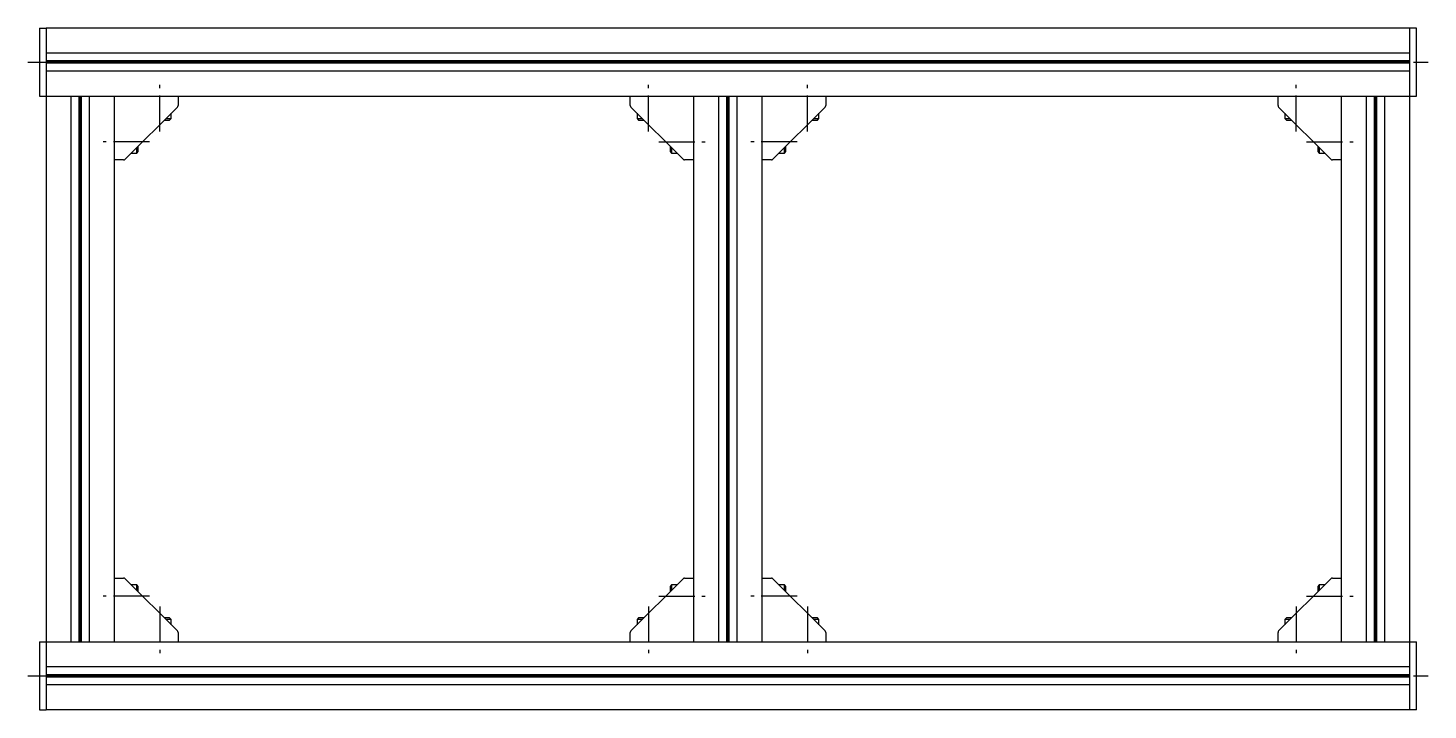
# Model space of a CAD drawing. Extents: x -5 to 1061, y -8 to 670.
# Drawn here: x -5 to 611, y 370 to 670 of the extents above; entities that cross this region are included whole.
import ezdxf

# ---------------------------------------------------------------- set-up
doc = ezdxf.new("R2010")
doc.units = 0
doc.header["$LTSCALE"] = 0.5
doc.linetypes.add('CENTER', pattern=[50.8, 31.75, -6.35, 6.35, -6.35])
doc.layers.add('MSM_CENTER', color=1, linetype='CENTER')
doc.layers.add('MSM_CONTINUOUS', color=7, linetype='CONTINUOUS')

msp = doc.modelspace()

# ---------------------------------------------------------------- linework, layer by layer
at = {"layer": 'MSM_CENTER'}
for p, q in [((-5, 655), (611, 655)), ((53, 624.5), (53, 645)), ((268, 624.5), (268, 645)), ((338, 624.5), (338, 645)), ((553, 624.5), (553, 645)), ((48.5, 620), (28, 620)), ((272.5, 620), (293, 620)), ((333.5, 620), (313, 620)), ((557.5, 620), (578, 620)), ((48.5, 420), (28, 420)), ((272.5, 420), (293, 420)), ((333.5, 420), (313, 420)), ((557.5, 420), (578, 420)), ((53, 415.5), (53, 395)), ((268, 415.5), (268, 395)), ((338, 415.5), (338, 395)), ((553, 415.5), (553, 395)), ((-5, 385), (611, 385))]:
    msp.add_line(p, q, dxfattribs=at)
at = {"layer": 'MSM_CONTINUOUS'}
for p, q in [((0, 670), (3, 670)), ((0, 670), (0, 640)), ((3, 670), (3, 370)), ((606, 670), (3, 670)), ((603, 370), (603, 670)), ((606, 640), (606, 670)), ((603, 659), (3, 659)), ((603, 655.52), (3, 655.52)), ((603, 655), (3, 655)), ((603, 654.48), (3, 654.48)), ((603, 651), (3, 651)), ((0, 640), (606, 640)), ((14, 400), (14, 640)), ((17.48, 400), (17.48, 640)), ((18, 400), (18, 640)), ((18.52, 400), (18.52, 640)), ((22, 400), (22, 640)), ((33, 400), (33, 640)), ((60.71, 635.21), (37.79, 612.29)), ((61, 640), (61, 635.91)), ((260, 635.91), (260, 640)), ((283.21, 612.29), (260.29, 635.21)), ((288, 400), (288, 640)), ((299, 400), (299, 640)), ((302.48, 400), (302.48, 640)), ((303, 400), (303, 640)), ((303.52, 400), (303.52, 640)), ((307, 400), (307, 640)), ((318, 400), (318, 640)), ((345.71, 635.21), (322.79, 612.29)), ((346, 640), (346, 635.91)), ((545, 635.91), (545, 640)), ((568.21, 612.29), (545.29, 635.21)), ((573, 400), (573, 640)), ((584, 400), (584, 640)), ((587.48, 400), (587.48, 640)), ((588, 400), (588, 640)), ((588.52, 400), (588.52, 640)), ((592, 400), (592, 640)), ((55, 629.5), (57.33, 629.5)), ((55.67, 630.17), (58, 630.17)), ((57.33, 629.5), (58, 630.17)), ((58, 630.17), (58, 632.5)), ((263, 632.5), (263, 630.17)), ((263, 630.17), (263.67, 629.5)), ((263, 630.17), (265.33, 630.17)), ((263.67, 629.5), (266, 629.5)), ((340, 629.5), (342.33, 629.5)), ((340.67, 630.17), (343, 630.17)), ((342.33, 629.5), (343, 630.17)), ((343, 630.17), (343, 632.5)), ((548, 632.5), (548, 630.17)), ((548, 630.17), (548.67, 629.5)), ((548, 630.17), (550.33, 630.17)), ((548.67, 629.5), (551, 629.5)), ((42.83, 615), (42.83, 617.33)), ((43.5, 615.67), (43.5, 618)), ((277.5, 618), (277.5, 615.67)), ((278.17, 617.33), (278.17, 615)), ((327.83, 615), (327.83, 617.33)), ((328.5, 615.67), (328.5, 618)), ((562.5, 618), (562.5, 615.67)), ((563.17, 617.33), (563.17, 615)), ((37.09, 612), (33, 612)), ((40.5, 615), (42.83, 615)), ((42.83, 615), (43.5, 615.67)), ((277.5, 615.67), (278.17, 615)), ((278.17, 615), (280.5, 615)), ((288, 612), (283.91, 612)), ((322.09, 612), (318, 612)), ((325.5, 615), (327.83, 615)), ((327.83, 615), (328.5, 615.67)), ((562.5, 615.67), (563.17, 615)), ((563.17, 615), (565.5, 615)), ((573, 612), (568.91, 612)), ((33, 428), (37.09, 428)), ((37.79, 427.71), (60.71, 404.79)), ((260.29, 404.79), (283.21, 427.71)), ((283.91, 428), (288, 428)), ((318, 428), (322.09, 428)), ((322.79, 427.71), (345.71, 404.79)), ((545.29, 404.79), (568.21, 427.71)), ((568.91, 428), (573, 428)), ((42.83, 425), (40.5, 425)), ((43.5, 424.33), (42.83, 425)), ((42.83, 422.67), (42.83, 425)), ((43.5, 422), (43.5, 424.33)), ((278.17, 425), (277.5, 424.33)), ((277.5, 424.33), (277.5, 422)), ((280.5, 425), (278.17, 425)), ((278.17, 425), (278.17, 422.67)), ((327.83, 425), (325.5, 425)), ((328.5, 424.33), (327.83, 425)), ((327.83, 422.67), (327.83, 425)), ((328.5, 422), (328.5, 424.33)), ((563.17, 425), (562.5, 424.33)), ((562.5, 424.33), (562.5, 422)), ((565.5, 425), (563.17, 425)), ((563.17, 425), (563.17, 422.67)), ((57.33, 410.5), (55, 410.5)), ((58, 409.83), (55.67, 409.83)), ((58, 409.83), (57.33, 410.5)), ((58, 407.5), (58, 409.83)), ((263.67, 410.5), (263, 409.83)), ((263, 409.83), (263, 407.5)), ((265.33, 409.83), (263, 409.83)), ((266, 410.5), (263.67, 410.5)), ((342.33, 410.5), (340, 410.5)), ((343, 409.83), (340.67, 409.83)), ((343, 409.83), (342.33, 410.5)), ((343, 407.5), (343, 409.83)), ((548.67, 410.5), (548, 409.83)), ((548, 409.83), (548, 407.5)), ((550.33, 409.83), (548, 409.83)), ((551, 410.5), (548.67, 410.5)), ((61, 404.09), (61, 400)), ((260, 400), (260, 404.09)), ((346, 404.09), (346, 400)), ((545, 400), (545, 404.09)), ((0, 400), (606, 400)), ((0, 400), (0, 370)), ((606, 370), (606, 400)), ((603, 389), (3, 389)), ((603, 385.52), (3, 385.52)), ((603, 385), (3, 385)), ((603, 384.48), (3, 384.48)), ((603, 381), (3, 381)), ((0, 370), (3, 370)), ((606, 370), (3, 370))]:
    msp.add_line(p, q, dxfattribs=at)
for centre, start, end in [((60, 635.91), 315, 0), ((261, 635.91), 180, 225), ((345, 635.91), 315, 0), ((546, 635.91), 180, 225), ((37.09, 613), 270, 315), ((283.91, 613), 225, 270), ((322.09, 613), 270, 315), ((568.91, 613), 225, 270), ((37.09, 427), 45, 90), ((283.91, 427), 90, 135), ((322.09, 427), 45, 90), ((568.91, 427), 90, 135), ((60, 404.09), 0, 45), ((261, 404.09), 135, 180), ((345, 404.09), 0, 45), ((546, 404.09), 135, 180)]:
    msp.add_arc(centre, 1, start, end, dxfattribs=at)

doc.saveas('drawing.dxf')
